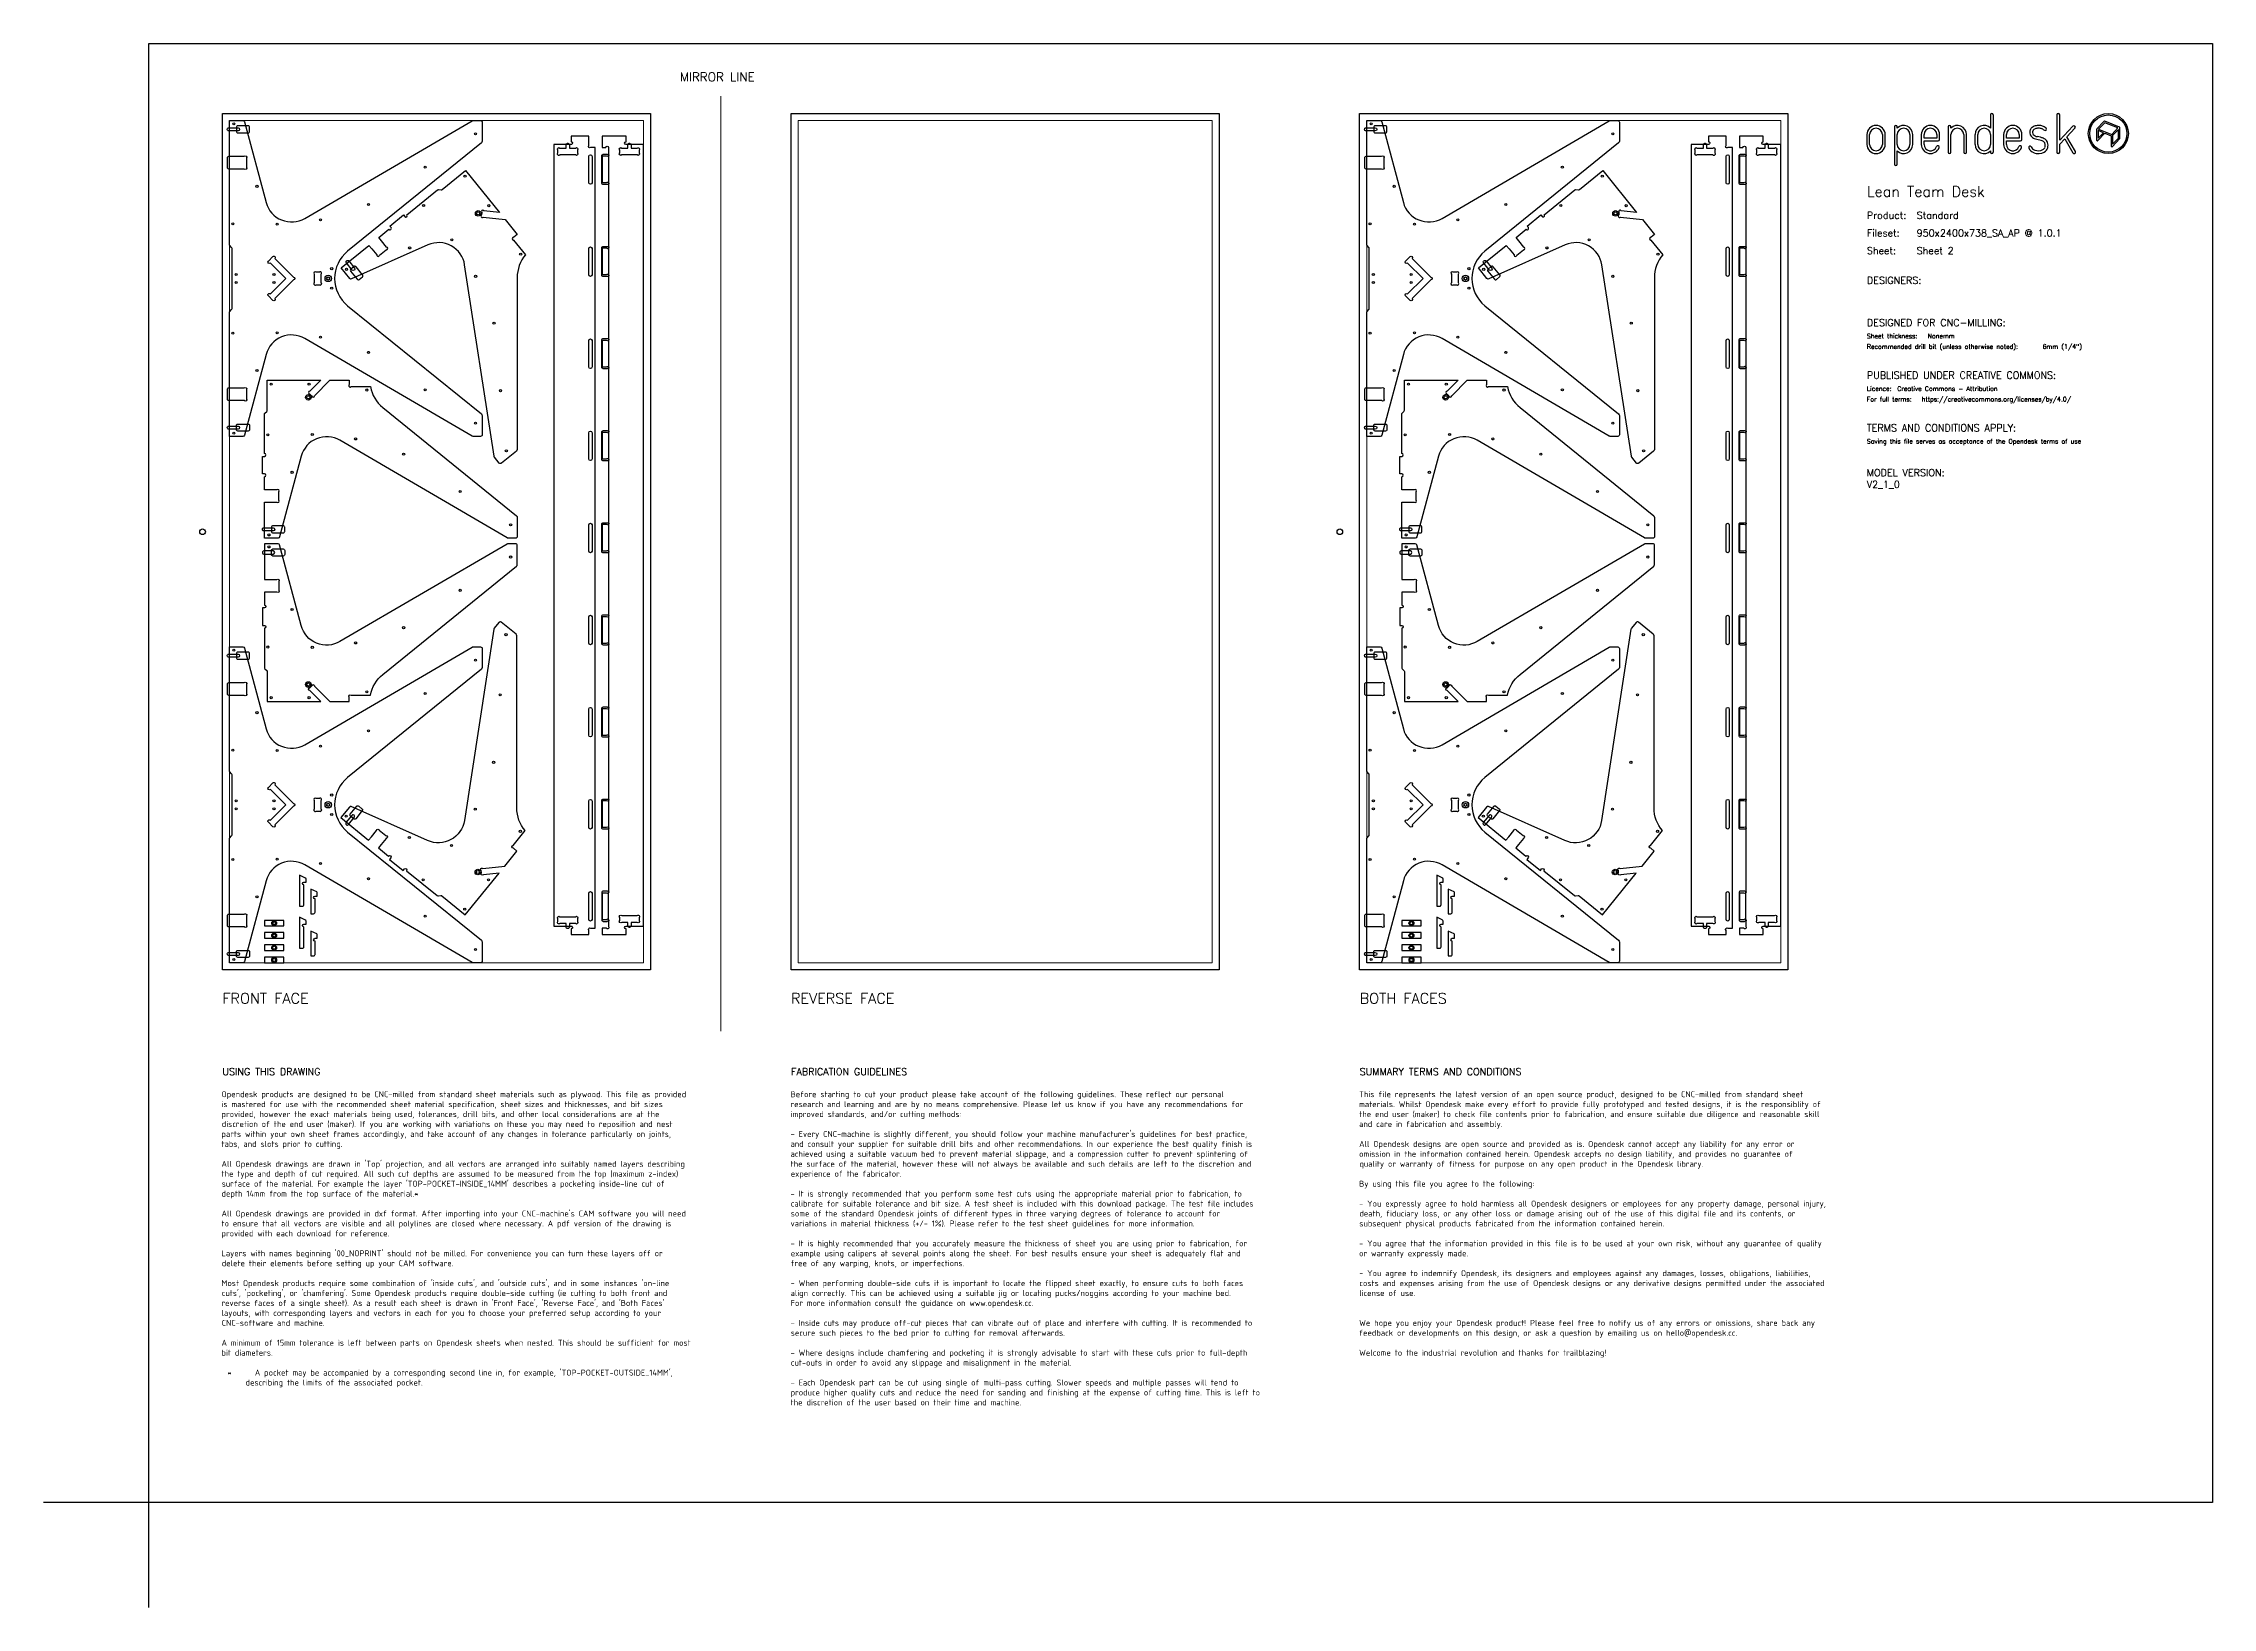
# Model space of a CAD drawing. Header units: millimetres. Extents: x -300 to 5880, y -300 to 4158.
import ezdxf
from ezdxf.enums import TextEntityAlignment as Align

# ---------------------------------------------------------------- set-up
doc = ezdxf.new("R2010")
doc.units = ezdxf.units.MM
doc.layers.add('00-NOPRINT_TEXT', color=7, linetype='Continuous', lineweight=25)
doc.layers.add('00_NOPRINT_TOLERANCE', color=7, linetype='Continuous', lineweight=5)
for name, color, linetype, lineweight, true_color in [('BOARD_$TH-NOMINAL', 3, 'Continuous', 30, 0x00ff00), ('TOP-CUT-INSIDE_18.000MM', 1, 'Continuous', 25, 0xff1c00), ('TOP-CUT-OUTSIDE_18.000MM', 220, 'Continuous', 25, 0xff00d1), ('TOP-HOLE-6.000MM-DIAM_14.000MM', 220, 'Continuous', 25, 0xff00c7), ('TOP-HOLE-9.000MM-DIAM_14.000MM', 220, 'Continuous', 25, 0xff00c7), ('TOP-HOLE-9.000MM-DIAM_18.000MM', 3, 'Continuous', 25, 0x00ff0c), ('TOP-POCKET-INSIDE_1.000MM', 3, 'Continuous', 25, 0x0eff00), ('TOP-POCKET-INSIDE_12.000MM', 140, 'Continuous', 25, 0x00b1ff), ('TOP-POCKET-INSIDE_16.000MM', 20, 'Continuous', 25, 0xff2100), ('TOP-POCKET-INSIDE_2.000MM', 110, 'Continuous', 25, 0x00ff94), ('TOP-POCKET-INSIDE_4.000MM', 160, 'Continuous', 25, 0x0026ff), ('TOP-POCKET-INSIDE_9.000MM', 60, 'Continuous', 25, 0xb0ff00)]:
    doc.layers.add(name, color=color, linetype=linetype, lineweight=lineweight, true_color=true_color)
doc.styles.add('OD-ISOCP-17_221', font='isocp.shx')
doc.styles.add('OD-ISOCP-17_222', font='isocp.shx')
doc.styles.add('OD-ISOCP-17_223', font='isocp.shx')
doc.styles.add('OD-ISOCP-17_224', font='isocp.shx')
doc.styles.add('OD-ISOCP-17_225', font='isocp.shx')
doc.styles.add('OD-ISOCP-17_226', font='isocp.shx')
doc.styles.add('OD-ISOCP-17_227', font='isocp.shx')
doc.styles.add('OD-ISOCP-17_228', font='isocp.shx')
doc.styles.add('OD-ISOCP-17_229', font='isocp.shx')
doc.styles.add('OD-ISOCP-17_230', font='isocp.shx')
doc.styles.add('OD-ISOCP-17_231', font='isocp.shx')
doc.styles.add('OD-ISOCP-17_232', font='isocp.shx')
doc.styles.add('OD-ISOCP-17_233', font='isocp.shx')
doc.styles.add('OD-ISOCP-17_234', font='isocp.shx')
doc.styles.add('OD-ISOCP-17_235', font='isocp.shx')
doc.styles.add('OD-ISOCP-17_236', font='isocp.shx')
doc.styles.add('OD-ISOCP-17_237', font='isocp.shx')
doc.styles.add('OD-ISOCP-17_238', font='isocp.shx')
doc.styles.add('OD-ISOCP-17_239', font='isocp.shx')
doc.styles.add('OD-ISOCP-17_240', font='isocp.shx')
doc.styles.add('OD-ISOCP-17_241', font='isocp.shx')
doc.styles.add('OD-ISOCP-17_242', font='isocp.shx')
doc.styles.add('OD-ISOCP-17_243', font='isocp.shx')
doc.styles.add('OD-ISOCP-17_244', font='isocp.shx')
doc.styles.add('OD-ISOCP-17_245', font='isocp.shx')
doc.styles.add('OD-ISOCP-17_246', font='isocp.shx')
doc.styles.add('OD-ISOCP-17_247', font='isocp.shx')
doc.styles.add('OD-ISOCP-17_248', font='isocp.shx')
doc.styles.add('OD-ISOCP-17_249', font='isocp.shx')
doc.styles.add('OD-ISOCP-17_250', font='isocp.shx')
doc.styles.add('OD-ISOCP-17_251', font='isocp.shx')
doc.styles.add('OD-ISOCP-17_252', font='isocp.shx')
doc.styles.add('OD-ISOCP-17_253', font='isocp.shx')
doc.styles.add('OD-ISOCP-17_254', font='isocp.shx')
doc.styles.add('OD-ISOCP-17_255', font='isocp.shx')
doc.styles.add('OD-ISOCP-17_256', font='isocp.shx')
doc.styles.add('OD-ISOCP-17_257', font='isocp.shx')
doc.styles.add('OD-ISOCP-17_258', font='isocp.shx')
doc.styles.add('OD-ISOCP-17_259', font='isocp.shx')
doc.styles.add('OD-ISOCP-17_260', font='isocp.shx')
doc.styles.add('OD-ISOCP-17_261', font='isocp.shx')
doc.styles.add('OD-ISOCP-17_262', font='isocp.shx')
doc.styles.add('OD-ISOCP-17_263', font='isocp.shx')
doc.styles.add('OD-ISOCP-17_264', font='isocp.shx')
doc.styles.add('OD-ISOCP-17_265', font='isocp.shx')
doc.styles.add('OD-ISOCP-17_266', font='isocp.shx')
doc.styles.add('OD-ISOCP-17_267', font='isocp.shx')
doc.styles.add('OD-ISOCP-17_268', font='isocp.shx')
doc.styles.add('OD-ISOCP-17_269', font='isocp.shx')
doc.styles.add('OD-ISOCP-17_270', font='isocp.shx')
doc.styles.add('OD-ISOCP-17_271', font='isocp.shx')
doc.styles.add('OD-ISOCP-17_272', font='isocp.shx')
doc.styles.add('OD-ISOCP-17_273', font='isocp.shx')
doc.styles.add('OD-ISOCP-17_274', font='isocp.shx')
doc.styles.add('OD-ISOCP-17_275', font='isocp.shx')
doc.styles.add('OD-ISOCP-17_276', font='isocp.shx')
doc.styles.add('OD-ISOCP-17_277', font='isocp.shx')
doc.styles.add('OD-ISOCP-17_278', font='isocp.shx')
doc.styles.add('OD-ISOCP-17_279', font='isocp.shx')
doc.styles.add('OD-ISOCP-17_280', font='isocp.shx')
doc.styles.add('OD-ISOCP-17_281', font='isocp.shx')
doc.styles.add('OD-ISOCP-17_282', font='isocp.shx')
doc.styles.add('OD-ISOCP-17_283', font='isocp.shx')
doc.styles.add('OD-ISOCP-17_284', font='isocp.shx')
doc.styles.add('OD-ISOCP-17_285', font='isocp.shx')
doc.styles.add('OD-ISOCP-17_286', font='isocp.shx')
doc.styles.add('OD-ISOCP-17_287', font='isocp.shx')
doc.styles.add('OD-ISOCP-17_288', font='isocp.shx')
doc.styles.add('OD-SIMPLEX-13_86', font='simplex.shx')
doc.styles.add('OD-SIMPLEX-20_82', font='simplex.shx')
doc.styles.add('OD-SIMPLEX-20_86', font='simplex.shx')
doc.styles.add('OD-SIMPLEX-20_87', font='simplex.shx')
doc.styles.add('OD-SIMPLEX-20_88', font='simplex.shx')
doc.styles.add('OD-SIMPLEX-25_89', font='simplex.shx')
doc.styles.add('OD-SIMPLEX-30_83', font='simplex.shx')
doc.styles.add('OD-SIMPLEX-30_87', font='simplex.shx')
doc.styles.add('OD-SIMPLEX-30_88', font='simplex.shx')
doc.styles.add('OD-SIMPLEX-30_89', font='simplex.shx')

# ---------------------------------------------------------------- blocks, each defined once
blk = doc.blocks.new('Borders Opendesk_7')
at = {"layer": '00-NOPRINT_TEXT'}
for p, q in [((0, 4158), (5880, 4158)), ((0, 0), (0, 4158)), ((5880, 4158), (5880, 0)), ((4895, 3898), (4895, 3870.1)), ((4902.9, 3870.1), (4902.9, 3898)), ((4939.3, 3898), (4939.3, 3870.1)), ((4947.3, 3870.1), (4947.3, 3898)), ((4973.4, 3920.1), (4973.4, 3814.1)), ((4981.3, 3916.7), (4981.3, 3920.1)), ((4981.3, 3870.1), (4981.3, 3898)), ((5017.7, 3898), (5017.7, 3870.1)), ((5025.6, 3870.1), (5025.6, 3898)), ((5050, 3898), (5050, 3870.1)), ((5058, 3888.1), (5058, 3898)), ((5094.4, 3898), (5094.4, 3888.1)), ((5102.3, 3884.1), (5102.3, 3898)), ((5126.6, 3920.1), (5126.6, 3848)), ((5134.5, 3916.7), (5134.5, 3920.1)), ((5134.5, 3848), (5134.5, 3898)), ((5170.9, 3898), (5170.9, 3848)), ((5178.9, 3848), (5178.9, 3898)), ((5203, 3898), (5203, 3870.1)), ((5211, 3870.1), (5211, 3898)), ((5247.4, 3954), (5247.4, 3916.7)), ((5247.4, 3898), (5247.4, 3870.1)), ((5255.3, 3848), (5255.3, 3954)), ((5284.6, 3898), (5284.6, 3870.1)), ((5292.6, 3888.1), (5292.6, 3898)), ((5329, 3898), (5329, 3888.1)), ((5336.9, 3884.1), (5336.9, 3898)), ((5436.4, 3954), (5436.4, 3848)), ((5444.4, 3881.9), (5444.4, 3954)), ((5482.1, 3922), (5444.4, 3881.9)), ((5464.8, 3892.1), (5487.9, 3916.6)), ((5549.5, 3912.6), (5549.5, 3882.2)), ((5570.5, 3935.8), (5550.1, 3914)), ((5553.1, 3880.8), (5572.9, 3901.9)), ((5553.7, 3909.6), (5553.7, 3887.4)), ((5568.8, 3903.5), (5553.7, 3909.6)), ((5553.7, 3887.4), (5568.8, 3903.5)), ((5572.6, 3931.9), (5555.2, 3913.4)), ((5555.2, 3913.4), (5592.6, 3898.3)), ((5610, 3916.9), (5572.6, 3931.9)), ((5614.4, 3919.6), (5572.8, 3936.3)), ((5572.9, 3901.9), (5591.1, 3894.5)), ((5591.1, 3894.5), (5591.1, 3865.5)), ((5592.6, 3898.3), (5610, 3916.9)), ((5611.5, 3912.4), (5595.2, 3895.1)), ((5595.2, 3895.1), (5595.2, 3870.7)), ((5611.5, 3888.1), (5611.5, 3912.4)), ((5615.7, 3887.3), (5615.7, 3917.6)), ((4981.3, 3814.1), (4981.3, 3851.4)), ((5094.4, 3888.1), (5058, 3888.1)), ((5058, 3870.1), (5058, 3880.1)), ((5058, 3880.1), (5098.3, 3880.1)), ((5247.4, 3851.4), (5247.4, 3848)), ((5329, 3888.1), (5292.6, 3888.1)), ((5292.6, 3870.1), (5292.6, 3880.1)), ((5292.6, 3880.1), (5332.9, 3880.1)), ((5444.4, 3870.4), (5459.1, 3886)), ((5444.4, 3848), (5444.4, 3870.4)), ((5459.1, 3886), (5482.1, 3846)), ((5489, 3850), (5464.8, 3892.1)), ((5594.7, 3864.1), (5615.1, 3885.8)), ((5595.2, 3870.7), (5611.5, 3888.1)), ((0, 0), (-300, 0)), ((0, -300), (0, 0)), ((5880, 0), (0, 0))]:
    blk.add_line(p, q, dxfattribs=at)
for radius in [57, 52.9]:
    blk.add_circle((5582.9, 3901), radius, dxfattribs=at)
for centre, radius, start, end in [((5251.3, 3954), 3.97, 0, 180), ((5440.4, 3954), 3.97, 0, 180), ((4921.1, 3898), 26.1, 0, 180), ((4921.1, 3898), 18.2, 0, 180), ((4977.3, 3920.1), 3.97, 0, 180), ((4999.5, 3898), 26.1, 0, 134.13157), ((4999.5, 3898), 18.2, 0, 180), ((5076.2, 3898), 26.1, 0, 180), ((5076.2, 3898), 18.2, 0, 180), ((5130.6, 3920.1), 3.97, 0, 180), ((5152.7, 3898), 26.1, 0, 134.13157), ((5152.7, 3898), 18.2, 0, 180), ((5229.2, 3898), 26.1, 45.86843, 180), ((5229.2, 3898), 18.2, 0, 180), ((5310.8, 3898), 26.1, 0, 180), ((5310.8, 3898), 18.2, 0, 180), ((5377.2, 3904.5), 18.3, 167.09639, 235.84532), ((5375.9, 3904.8), 16.9, 150.51394, 167.04891), ((5377.5, 3903.4), 19, 138.98821, 149.26699), ((5377.5, 3903.4), 19, 127.9168, 138.98821), ((5380.5, 3899.5), 24, 111.70118, 127.9168), ((5377.2, 3904.5), 10.3, 167.96032, 235.86134), ((5375.9, 3904.8), 8.99, 151.05191, 168.02381), ((5377.5, 3903.4), 11.1, 138.98821, 148.80915), ((5377.5, 3903.4), 11.1, 127.9168, 138.98821), ((5380.5, 3899.5), 16, 111.70118, 127.9168), ((5382, 3911.6), 18.9, 235.85111, 248.09121), ((5383.5, 3891.9), 32.1, 90, 111.70118), ((5383.5, 3891.9), 24.2, 90, 111.70118), ((5388.7, 3928.4), 37, 248.09121, 257.53847), ((5383.5, 3878.8), 45.3, 80.71035, 90), ((5383.5, 3878.8), 37.3, 80.71035, 90), ((5385.9, 3893.2), 22.7, 71.50348, 80.71035), ((5385.9, 3893.2), 30.7, 71.50348, 80.71035), ((5387.1, 3896.7), 19, 61.03556, 71.50348), ((5387.1, 3896.7), 26.9, 61.03556, 71.50348), ((5387.1, 3896.7), 19, 46.7983, 61.03556), ((5387.1, 3896.7), 26.9, 46.7983, 61.03556), ((5402.8, 3913.5), 3.97, 226.7983, 46.7983), ((5485, 3919.3), 3.97, 316.71352, 136.71352), ((5551.6, 3912.6), 2.06, 136.76961, 180), ((5572, 3934.4), 2.06, 68.07144, 136.76961), ((5613.6, 3917.6), 2.06, 0, 68.07144), ((4921.1, 3870.1), 26.1, 180, 0), ((4921.1, 3870.1), 18.2, 180, 0), ((4999.5, 3870.1), 18.2, 180, 0), ((4999.5, 3870.1), 26.1, 225.86843, 0), ((5076.2, 3870.1), 26.1, 180, 340.02575), ((5076.2, 3870.1), 18.2, 180, 340.02575), ((5097, 3862.6), 3.97, 340.02575, 160.02575), ((5098.3, 3884.1), 3.97, 270, 0), ((5130.6, 3848), 3.97, 180, 0), ((5174.9, 3848), 3.97, 180, 0), ((5229.2, 3870.1), 26.1, 180, 314.13157), ((5229.2, 3870.1), 18.2, 180, 0), ((5251.3, 3848), 3.97, 180, 0), ((5310.8, 3870.1), 26.1, 180, 340.02575), ((5310.8, 3870.1), 18.2, 180, 340.02575), ((5331.6, 3862.6), 3.97, 340.02575, 160.02575), ((5332.9, 3884.1), 3.97, 270, 0), ((5359.7, 3861.7), 3.97, 24.78597, 204.78597), ((5380.2, 3871.2), 26.6, 204.78597, 247.9544), ((5380.2, 3871.2), 18.7, 204.78597, 247.9544), ((5382, 3911.6), 26.9, 235.85111, 248.09121), ((5383.5, 3879.3), 35.4, 247.9544, 298.20261), ((5388.7, 3928.4), 44.9, 248.09121, 257.53847), ((5383.5, 3879.3), 27.4, 247.9544, 298.20261), ((5300, 3526.6), 366.5, 76.19474, 77.53847), ((5300, 3526.6), 374.5, 76.19474, 77.53847), ((5372.7, 3822.5), 61.9, 69.1442, 76.19474), ((5372.7, 3822.5), 69.8, 69.1442, 76.19474), ((5389.5, 3866.6), 14.6, 38.92909, 69.1442), ((5390.6, 3866.1), 12.5, 298.20261, 343.80333), ((5389.5, 3866.6), 22.5, 38.92909, 69.1442), ((5390.6, 3866.1), 20.4, 298.20261, 343.80333), ((5393.9, 3870.2), 8.99, 17.58344, 38.92909), ((5385.6, 3867.6), 17.6, 343.80333, 17.58344), ((5393.9, 3870.2), 16.9, 17.58344, 38.92909), ((5385.6, 3867.6), 25.5, 343.80333, 17.58344), ((5440.4, 3848), 3.97, 180, 0), ((5485.5, 3848), 3.97, 209.84173, 29.84173), ((5551.6, 3882.2), 2.06, 180, 316.76961), ((5593.2, 3865.5), 2.06, 180, 316.76961), ((5613.6, 3887.3), 2.06, 316.76961, 0), ((4977.3, 3814.1), 3.97, 180, 0)]:
    blk.add_arc(centre, radius, start, end, dxfattribs=at)
at = {"layer": '00_NOPRINT_TOLERANCE', "ltscale": 0.379202}
for p, q in [((210, 3958), (1430, 3958)), ((210, 1518), (210, 3958)), ((1430, 3958), (1430, 1518)), ((1830, 3958), (3050, 3958)), ((1830, 1518), (1830, 3958)), ((3050, 3958), (3050, 1518)), ((3450, 3958), (4670, 3958)), ((3450, 1518), (3450, 3958)), ((4670, 3958), (4670, 1518)), ((1430, 1518), (210, 1518)), ((3050, 1518), (1830, 1518)), ((4670, 1518), (3450, 1518))]:
    blk.add_line(p, q, dxfattribs=at)
at = {"layer": '00_NOPRINT_TOLERANCE', "ltscale": 0.379043}
blk.add_line((1630, 1343.2), (1630, 4008), dxfattribs=at)
at = {"layer": '00_NOPRINT_TOLERANCE', "ltscale": 0.380876}
for p, q in [((230, 3938), (1410, 3938)), ((1850, 3938), (3030, 3938)), ((3470, 3938), (4650, 3938)), ((1410, 1538), (230, 1538)), ((3030, 1538), (1850, 1538)), ((4650, 1538), (3470, 1538))]:
    blk.add_line(p, q, dxfattribs=at)
at = {"layer": '00_NOPRINT_TOLERANCE', "ltscale": 0.380023}
for p, q in [((230, 1538), (230, 3938)), ((1410, 3938), (1410, 1538)), ((1850, 1538), (1850, 3938)), ((3030, 3938), (3030, 1538)), ((3470, 1538), (3470, 3938)), ((4650, 3938), (4650, 1538))]:
    blk.add_line(p, q, dxfattribs=at)
at = {"layer": 'BOARD_$TH-NOMINAL'}
for p, q in [((210, 3958), (1430, 3958)), ((210, 1518), (210, 3958)), ((1430, 3958), (1430, 1518)), ((1830, 3958), (3050, 3958)), ((1830, 1518), (1830, 3958)), ((3050, 3958), (3050, 1518)), ((3450, 3958), (4670, 3958)), ((3450, 1518), (3450, 3958)), ((4670, 3958), (4670, 1518)), ((1430, 1518), (210, 1518)), ((3050, 1518), (1830, 1518)), ((4670, 1518), (3450, 1518))]:
    blk.add_line(p, q, dxfattribs=at)
at = {"layer": '00-NOPRINT_TEXT'}
for s, height, style, p in [('MIRROR LINE', 25, 'OD-SIMPLEX-25_89', (1513.3, 4049.9)), ('Lean Team Desk', 30, 'OD-SIMPLEX-30_83', (4895, 3720.9)), ('Product:', 20, 'OD-SIMPLEX-20_82', (4895, 3657.9)), ('Standard', 20, 'OD-SIMPLEX-20_82', (5036.9, 3657.9)), ('Fileset:', 20, 'OD-SIMPLEX-20_82', (4895, 3607.7)), ('950x2400x738_SA_AP @ 1.0.1', 20, 'OD-SIMPLEX-20_82', (5036.9, 3607.6)), ('Sheet:', 20, 'OD-SIMPLEX-20_82', (4895, 3557.4)), ('Sheet 2', 20, 'OD-SIMPLEX-20_82', (5036.9, 3557.5)), ('DESIGNERS:', 20, 'OD-SIMPLEX-20_82', (4895, 3472.4)), ('DESIGNED FOR CNC-MILLING:', 20, 'OD-SIMPLEX-20_82', (4895, 3352.4)), ('Sheet thickness:', 13, 'OD-SIMPLEX-13_86', (4895, 3317.4)), ('Recommended drill bit (unless otherwise noted):', 13, 'OD-SIMPLEX-13_86', (4895, 3287.4)), ('Nonemm', 13, 'OD-SIMPLEX-13_86', (5068.3, 3317.4)), ('6mm (1/4")', 13, 'OD-SIMPLEX-13_86', (5395.5, 3287.4)), ('PUBLISHED UNDER CREATIVE COMMONS:', 20, 'OD-SIMPLEX-20_82', (4895, 3202.4)), ('Licence:', 13, 'OD-SIMPLEX-13_86', (4895, 3167.4)), ('Creative Commons - Attribution', 13, 'OD-SIMPLEX-13_86', (4981.5, 3167.4)), ('https://creativecommons.org/licenses/by/4.0/', 13, 'OD-SIMPLEX-13_86', (5051.1, 3137.4)), ('For full terms:', 13, 'OD-SIMPLEX-13_86', (4895, 3137.4)), ('TERMS AND CONDITIONS APPLY:', 20, 'OD-SIMPLEX-20_82', (4895, 3052.3)), ('Saving this file serves as acceptance of the Opendesk terms of use ', 13, 'OD-SIMPLEX-13_86', (4895, 3017.3))]:
    blk.add_text(s, height=height, dxfattribs=dict(at, style=style)).set_placement(p)
at = {"layer": '00-NOPRINT_TEXT', "color": 7}
for s, height, style, p in [('FRONT FACE', 30, 'OD-SIMPLEX-30_89', (210, 1451.3)), ('REVERSE FACE', 30, 'OD-SIMPLEX-30_88', (1830, 1451.3)), ('BOTH FACES', 30, 'OD-SIMPLEX-30_87', (3450, 1451.3)), ('USING THIS DRAWING', 20, 'OD-SIMPLEX-20_88', (210, 1237.4)), ('FABRICATION GUIDELINES', 20, 'OD-SIMPLEX-20_87', (1830, 1237.4)), ('SUMMARY TERMS AND CONDITIONS', 20, 'OD-SIMPLEX-20_86', (3450, 1237.4))]:
    blk.add_text(s, height=height, dxfattribs=dict(at, style=style)).set_placement(p, align=Align.TOP_LEFT)
for s, style, p in [('Opendesk products are designed to be CNC-milled from standard sheet materials such as plywood. This file as provided', 'OD-ISOCP-17_265', (207.4, 1154.7)), ('is mastered for use with the recommended sheet material specification, sheet sizes and thicknesses, and bit sizes', 'OD-ISOCP-17_266', (207.4, 1126.3)), ('provided, however the exact materials being used, tolerances, drill bits, and other local considerations are at the', 'OD-ISOCP-17_267', (207.4, 1098)), ('research and learning and are by no means comprehensive. Please let us know if you have any recommendations for', 'OD-ISOCP-17_241', (1828.7, 1126.3)), ('Before starting to cut your product please take account of the following guidelines. These reflect our personal', 'OD-ISOCP-17_240', (1828.7, 1154.7)), ('improved standards, and/or cutting methods:', 'OD-ISOCP-17_242', (1828.7, 1098)), ('the end user (maker) to check file contents prior to fabrication, and ensure suitable due diligence and reasonable skill', 'OD-ISOCP-17_223', (3448.5, 1098)), ('This file represents the latest version of an open source product, designed to be CNC-milled from standard sheet', 'OD-ISOCP-17_221', (3448.5, 1154.7)), ('materials. Whilst Opendesk make every effort to provide fully prototyped and tested designs, it is the responsiblity of', 'OD-ISOCP-17_222', (3448.5, 1126.3)), ('parts within your own sheet frames accordingly, and take account of any changes in tolerance particularly on joints,', 'OD-ISOCP-17_269', (207.4, 1041.3)), ('discretion of the end user (maker). If you are working with variations on these you may need to reposition and nest', 'OD-ISOCP-17_268', (208.1, 1069.7)), ("- Every CNC-machine is slightly different, you should follow your machine manufacturer's guidelines for best practice,", 'OD-ISOCP-17_243', (1828.7, 1041.3)), ('and care in fabrication and assembly.', 'OD-ISOCP-17_224', (3448.5, 1069.7)), ('tabs, and slots prior to cutting.', 'OD-ISOCP-17_270', (207.4, 1013)), ('and consult your supplier for suitable drill bits and other recommendations. In our experience the best quality finish is', 'OD-ISOCP-17_244', (1828.7, 1013)), ('achieved using a suitable vacuum bed to prevent material slippage, and a compression cutter to prevent splintering of', 'OD-ISOCP-17_245', (1828.7, 984.7)), ('All Opendesk designs are open source and provided as is. Opendesk cannot accept any liability for any error or', 'OD-ISOCP-17_225', (3448.5, 1013)), ('omission in the information contained herein. Opendesk accepts no design liability, and provides no guarantee of', 'OD-ISOCP-17_226', (3448.5, 984.7)), ('the type and depth of cut required. All such cut depths are assumed to be measured from the top (maximum z-index)', 'OD-ISOCP-17_272', (207.4, 928)), ("All Opendesk drawings are drawn in 'Top' projection, and all vectors are arranged into suitably named layers describing", 'OD-ISOCP-17_271', (207.4, 956.3)), ('the surface of the material, however these will not always be available and such details are left to the discretion and', 'OD-ISOCP-17_246', (1828.7, 956.3)), ('experience of the fabricator.', 'OD-ISOCP-17_247', (1829.2, 928)), ('quality or warranty of fitness for purpose on any open product in the Opendesk library.', 'OD-ISOCP-17_227', (3449.1, 956.3)), ('depth 14mm from the top surface of the material.*', 'OD-ISOCP-17_274', (207.4, 871.3)), ("surface of the material. For example the layer 'TOP-POCKET-INSIDE_14MM' describes a pocketing inside-line cut of", 'OD-ISOCP-17_273', (208, 899.7)), ('- It is strongly recommended that you perform some test cuts using the appropriate material prior to fabrication, to', 'OD-ISOCP-17_248', (1828.7, 871.3)), ('By using this file you agree to the following:', 'OD-ISOCP-17_228', (3448.5, 899.7)), ('to ensure that all vectors are visible and all polylines are closed where necessary. A pdf version of the drawing is', 'OD-ISOCP-17_276', (207.4, 786.3)), ("All Opendesk drawings are provided in dxf format. After importing into your CNC-machine's CAM software you will need", 'OD-ISOCP-17_275', (207.4, 814.7)), ('variations in material thickness (+/- 1%). Please refer to the test sheet guidelines for more information.', 'OD-ISOCP-17_251', (1828.7, 786.3)), ('some of the standard Opendesk joints of different types in three varying degrees of tolerance to account for', 'OD-ISOCP-17_250', (1829.2, 814.7)), ('calibrate for suitable tolerance and bit size. A test sheet is included with this download package. The test file includes', 'OD-ISOCP-17_249', (1829.3, 843)), ('- You expressly agree to hold harmless all Opendesk designers or employees for any property damage, personal injury,', 'OD-ISOCP-17_229', (3448.5, 843)), ('subsequent physical products fabricated from the information contained herein.', 'OD-ISOCP-17_231', (3449, 786.3)), ('death, fiduciary loss, or any other loss or damage arising out of the use of this digital file and its contents, or', 'OD-ISOCP-17_230', (3449.1, 814.7)), ('provided with each download for reference.', 'OD-ISOCP-17_277', (207.4, 758)), ('- It is highly recommended that you accurately measure the thickness of sheet you are using prior to fabrication, for', 'OD-ISOCP-17_252', (1828.7, 729.7)), ('- You agree that the information provided in this file is to be used at your own risk, without any guarantee of quality', 'OD-ISOCP-17_232', (3448.5, 729.7)), ("Layers with names beginning '00_NOPRINT' should not be milled. For convenience you can turn these layers off or", 'OD-ISOCP-17_278', (207.4, 701.3)), ('delete their elements before setting up your CAM software.', 'OD-ISOCP-17_279', (208.1, 673)), ('free of any warping, knots, or imperfections.', 'OD-ISOCP-17_254', (1828.7, 673)), ('example using calipers at several points along the sheet. For best results ensure your sheet is adequately flat and', 'OD-ISOCP-17_253', (1829.2, 701.3)), ('or warranty expressly made.', 'OD-ISOCP-17_233', (3448.5, 701.3)), ("Most Opendesk products require some combination of 'inside cuts', and 'outside cuts', and in some instances 'on-line", 'OD-ISOCP-17_280', (207.4, 616.3)), ('- When performing double-side cuts it is important to locate the flipped sheet exactly, to ensure cuts to both faces', 'OD-ISOCP-17_255', (1828.7, 616.3)), ('- You agree to indemnify Opendesk, its designers and employees against any damages, losses, obligations, liabilities,', 'OD-ISOCP-17_234', (3448.5, 644.7)), ('costs and expenses arising from the use of Opendesk designs or any derivative designs permitted under the associated', 'OD-ISOCP-17_235', (3449.1, 616.3)), ("reverse faces of a single sheet). As a result each sheet is drawn in 'Front Face', 'Reverse Face', and 'Both Faces'", 'OD-ISOCP-17_282', (207.4, 559.7)), ("cuts', 'pocketing', or 'chamfering'. Some Opendesk products require double-side cutting (ie cutting to both front and", 'OD-ISOCP-17_281', (208.1, 588)), ('align correctly. This can be achieved using a suitable jig or locating pucks/noggins according to your machine bed.', 'OD-ISOCP-17_256', (1828.7, 588)), ('For more information consult the guidance on www.opendesk.cc.', 'OD-ISOCP-17_257', (1828.7, 559.7)), ('license of use.', 'OD-ISOCP-17_236', (3448.8, 588)), ('layouts, with corresponding layers and vectors in each for you to choose your preferred setup according to your', 'OD-ISOCP-17_283', (207.8, 531.3)), ('CNC-software and machine.', 'OD-ISOCP-17_284', (208.2, 503)), ('- Inside cuts may produce off-cut pieces that can vibrate out of place and interfere with cutting. It is recommended to', 'OD-ISOCP-17_258', (1828.7, 503)), ('We hope you enjoy your Opendesk product! Please feel free to notify us of any errors or omissions, share back any', 'OD-ISOCP-17_237', (3448.5, 503)), ('A minimum of 15mm tolerance is left between parts on Opendesk sheets when nested. This should be sufficient for most', 'OD-ISOCP-17_285', (207.4, 446.3)), ('bit diameters.', 'OD-ISOCP-17_286', (207.4, 418)), ('- Where designs include chamfering and pocketing it is strongly advisable to start with these cuts prior to full-depth', 'OD-ISOCP-17_260', (1828.7, 418)), ('secure such pieces to the bed prior to cutting for removal afterwards.', 'OD-ISOCP-17_259', (1829.2, 474.7)), ('Welcome to the industrial revolution and thanks for trailblazing!', 'OD-ISOCP-17_239', (3448.5, 418)), ('feedback or developments on this design, or ask a question by emailing us on hello@opendesk.cc.', 'OD-ISOCP-17_238', (3448.5, 474.7)), ("*      A pocket may be accompanied by a corresponding second line in, for example, 'TOP-POCKET-OUTSIDE_14MM',", 'OD-ISOCP-17_287', (224.4, 361.3)), ('cut-outs in order to avoid any slippage and misalignment in the material.', 'OD-ISOCP-17_261', (1829.3, 389.7)), ('describing the limits of the associated pocket.', 'OD-ISOCP-17_288', (276.1, 333)), ('- Each Opendesk part can be cut using single of multi-pass cutting. Slower speeds and multiple passes will tend to', 'OD-ISOCP-17_262', (1828.7, 333)), ('produce higher quality cuts and reduce the need for sanding and finishing at the expense of cutting time. This is left to', 'OD-ISOCP-17_263', (1828.7, 304.7)), ('the discretion of the user based on their time and machine.', 'OD-ISOCP-17_264', (1828.7, 276.3))]:
    blk.add_text(s, height=17, dxfattribs=dict(at, style=style)).set_placement(p)

msp = doc.modelspace()

# ---------------------------------------------------------------- linework, layer by layer
at = {"layer": 'TOP-CUT-INSIDE_18.000MM'}
for points in [[(1254, 3836, -1), (1263, 3836), (1263, 3761, -1), (1254, 3761)], [(4494, 3836, -1), (4503, 3836), (4503, 3761, -1), (4494, 3761)], [(359.6, 3544.9), (412.5, 3492, -1), (412.5, 3484), (359.6, 3431.1, -1), (353.9, 3425.4), (340.9, 3438.4, -1), (346.6, 3444.1), (390.5, 3488), (346.6, 3531.9, -1), (340.9, 3537.6), (353.9, 3550.6, -1)], [(1254, 3573.5, -1), (1263, 3573.5), (1263, 3498.5, -1), (1254, 3498.5)], [(3599.6, 3544.9), (3652.5, 3492, -1), (3652.5, 3484), (3599.6, 3431.1, -1), (3593.9, 3425.4), (3580.9, 3438.4, -1), (3586.6, 3444.1), (3630.5, 3488), (3586.6, 3531.9, -1), (3580.9, 3537.6), (3593.9, 3550.6, -1)], [(4494, 3573.5, -1), (4503, 3573.5), (4503, 3498.5, -1), (4494, 3498.5)], [(1254, 3311, -1), (1263, 3311), (1263, 3236, -1), (1254, 3236)], [(4494, 3311, -1), (4503, 3311), (4503, 3236, -1), (4494, 3236)], [(1254, 3048.5, -1), (1263, 3048.5), (1263, 2973.5, -1), (1254, 2973.5)], [(4494, 3048.5, -1), (4503, 3048.5), (4503, 2973.5, -1), (4494, 2973.5)], [(1263, 2711, -1), (1254, 2711), (1254, 2786, -1), (1263, 2786)], [(4503, 2711, -1), (4494, 2711), (4494, 2786, -1), (4503, 2786)], [(1263, 2448.5, -1), (1254, 2448.5), (1254, 2523.5, -1), (1263, 2523.5)], [(4503, 2448.5, -1), (4494, 2448.5), (4494, 2523.5, -1), (4503, 2523.5)], [(1263, 2186, -1), (1254, 2186), (1254, 2261, -1), (1263, 2261)], [(4503, 2186, -1), (4494, 2186), (4494, 2261, -1), (4503, 2261)], [(359.6, 2044.9), (412.5, 1992, -1), (412.5, 1984), (359.6, 1931.1, -1), (353.9, 1925.4), (340.9, 1938.4, -1), (346.6, 1944.1), (390.5, 1988), (346.6, 2031.9, -1), (340.9, 2037.6), (353.9, 2050.6, -1)], [(3599.6, 2044.9), (3652.5, 1992, -1), (3652.5, 1984), (3599.6, 1931.1, -1), (3593.9, 1925.4), (3580.9, 1938.4, -1), (3586.6, 1944.1), (3630.5, 1988), (3586.6, 2031.9, -1), (3580.9, 2037.6), (3593.9, 2050.6, -1)], [(1263, 1923.5, -1), (1254, 1923.5), (1254, 1998.5, -1), (1263, 1998.5)], [(4503, 1923.5, -1), (4494, 1923.5), (4494, 1998.5, -1), (4503, 1998.5)], [(1254, 1736, -1), (1263, 1736), (1263, 1661, -1), (1254, 1661)], [(4494, 1736, -1), (4503, 1736), (4503, 1661, -1), (4494, 1661)]]:
    msp.add_lwpolyline(points, format="xyb", close=True, dxfattribs=at)
at = {"layer": 'TOP-CUT-OUTSIDE_18.000MM'}
for points in [[(950, 3097.1), (950, 3042.5, -0.414214), (945.5, 3038), (924.1, 3038, -0.132835), (921.1, 3038.8), (444.8, 3316.8, 0.494592), (334.5, 3271.4), (272.9, 3041.3, -0.339454), (268.5, 3038), (230, 3038), (230, 3391.1, -0.198912), (231.3, 3394.3), (236.3, 3399.3, 0.198912), (237.5, 3402.2), (237.5, 3573.8, 0.198912), (236.3, 3576.7), (231.3, 3581.7, -0.198912), (230, 3584.9), (230, 3938), (268.5, 3938, -0.339454), (272.9, 3934.7), (334.5, 3704.6, 0.494592), (444.8, 3659.2), (921.1, 3937.2, -0.132835), (924.1, 3938), (945.5, 3938, -0.414214), (950, 3933.5), (950, 3878.9, -0.226277), (947.8, 3874.2), (566.8, 3565.7, 0.476976), (566.8, 3410.3), (947.8, 3101.8, -0.226277)], [(1259.1, 1636), (1272, 1636), (1272, 3861), (1259.1, 3861, -1), (1254, 3867.1), (1254, 3894), (1203.6, 3894), (1203.6, 3877.6, -1.064946), (1203, 3869.6), (1154, 3869.6), (1154, 1642.4), (1203, 1642.4, -1.064946), (1203.6, 1634.4), (1203.6, 1618), (1254, 1618), (1254, 1629.9, -1)], [(4190, 3097.1), (4190, 3042.5, -0.414214), (4185.5, 3038), (4164.1, 3038, -0.132835), (4161.1, 3038.8), (3684.8, 3316.8, 0.494592), (3574.5, 3271.4), (3512.9, 3041.3, -0.339454), (3508.5, 3038), (3470, 3038), (3470, 3391.1, -0.198912), (3471.3, 3394.3), (3476.3, 3399.3, 0.198912), (3477.5, 3402.2), (3477.5, 3573.8, 0.198912), (3476.3, 3576.7), (3471.3, 3581.7, -0.198912), (3470, 3584.9), (3470, 3938), (3508.5, 3938, -0.339454), (3512.9, 3934.7), (3574.5, 3704.6, 0.494592), (3684.8, 3659.2), (4161.1, 3937.2, -0.132835), (4164.1, 3938), (4185.5, 3938, -0.414214), (4190, 3933.5), (4190, 3878.9, -0.226277), (4187.8, 3874.2), (3806.8, 3565.7, 0.476976), (3806.8, 3410.3), (4187.8, 3101.8, -0.226277)], [(4499.1, 1636), (4512, 1636), (4512, 3861), (4499.1, 3861, -1), (4494, 3867.1), (4494, 3894), (4443.6, 3894), (4443.6, 3877.6, -1.064946), (4443, 3869.6), (4394, 3869.6), (4394, 1642.4), (4443, 1642.4, -1.064946), (4443.6, 1634.4), (4443.6, 1618), (4494, 1618), (4494, 1629.9, -1)], [(950, 1597.1), (950, 1542.5, -0.414214), (945.5, 1538), (924.1, 1538, -0.132835), (921.1, 1538.8), (444.8, 1816.8, 0.494592), (334.5, 1771.4), (272.9, 1541.3, -0.339454), (268.5, 1538), (230, 1538), (230, 1891.1, -0.198912), (231.3, 1894.3), (236.3, 1899.3, 0.198912), (237.5, 1902.2), (237.5, 2073.8, 0.198912), (236.3, 2076.7), (231.3, 2081.7, -0.198912), (230, 2084.9), (230, 2438), (268.5, 2438, -0.339454), (272.9, 2434.7), (334.5, 2204.6, 0.494592), (444.8, 2159.2), (921.1, 2437.2, -0.132835), (924.1, 2438), (945.5, 2438, -0.414214), (950, 2433.5), (950, 2378.9, -0.226277), (947.8, 2374.2), (566.8, 2065.7, 0.476976), (566.8, 1910.3), (947.8, 1601.8, -0.226277)], [(4190, 1597.1), (4190, 1542.5, -0.414214), (4185.5, 1538), (4164.1, 1538, -0.132835), (4161.1, 1538.8), (3684.8, 1816.8, 0.494592), (3574.5, 1771.4), (3512.9, 1541.3, -0.339454), (3508.5, 1538), (3470, 1538), (3470, 1891.1, -0.198912), (3471.3, 1894.3), (3476.3, 1899.3, 0.198912), (3477.5, 1902.2), (3477.5, 2073.8, 0.198912), (3476.3, 2076.7), (3471.3, 2081.7, -0.198912), (3470, 2084.9), (3470, 2438), (3508.5, 2438, -0.339454), (3512.9, 2434.7), (3574.5, 2204.6, 0.494592), (3684.8, 2159.2), (4161.1, 2437.2, -0.132835), (4164.1, 2438), (4185.5, 2438, -0.414214), (4190, 2433.5), (4190, 2378.9, -0.226277), (4187.8, 2374.2), (3806.8, 2065.7, 0.476976), (3806.8, 1910.3), (4187.8, 1601.8, -0.226277)], [(474, 1727.6), (479.9, 1727.6), (479.9, 1736.2, 0.265299), (479, 1740.1), (462.1, 1747.6), (462, 1747.6), (462, 1677.6), (470, 1677.6, 0.414214), (474, 1681.6), (474, 1719.6, -0.999951)], [(3714, 1727.6), (3719.9, 1727.6), (3719.9, 1736.2, 0.265299), (3719, 1740.1), (3702.1, 1747.6), (3702, 1747.6), (3702, 1677.6), (3710, 1677.6, 0.414214), (3714, 1681.6), (3714, 1719.6, -0.999951)], [(474, 1607.6), (479.9, 1607.6), (479.9, 1616.2, 0.265299), (479, 1620.1), (462.1, 1627.6), (462, 1627.6), (462, 1557.6), (470, 1557.6, 0.414214), (474, 1561.6), (474, 1599.6, -0.999951)], [(3714, 1607.6), (3719.9, 1607.6), (3719.9, 1616.2, 0.265299), (3719, 1620.1), (3702.1, 1627.6), (3702, 1627.6), (3702, 1557.6), (3710, 1557.6, 0.414214), (3714, 1561.6), (3714, 1599.6, -0.999951)]]:
    msp.add_lwpolyline(points, format="xyb", close=True, dxfattribs=at)
for points in [[(1304.5, 3836.5), (1292, 3836.5), (1292, 3761.5), (1304.3, 3761.5, -1), (1310, 3755.8), (1310, 3579.8, -1), (1304.5, 3574), (1292, 3574), (1292, 3499), (1304.3, 3499, -1), (1310, 3493.3), (1310, 3317.3, -1), (1304.5, 3311.5), (1292, 3311.5), (1292, 3236.5), (1304.3, 3236.5, -1), (1310, 3230.8), (1310, 3054.8, -1), (1304.5, 3049), (1292, 3049), (1292, 2974), (1304.3, 2974, -1), (1310, 2968.3), (1310, 2792.3, -1), (1304.5, 2786.5), (1292, 2786.5), (1292, 2711.5), (1304.3, 2711.5, -1), (1310, 2705.8), (1310, 2529.8, -1), (1304.5, 2524), (1292, 2524), (1292, 2449), (1304.3, 2449, -1), (1310, 2443.3), (1310, 2267.3, -1), (1304.5, 2261.5), (1292, 2261.5), (1292, 2186.5), (1304.3, 2186.5, -1), (1310, 2180.8), (1310, 2004.8, -1), (1304.5, 1999), (1292, 1999), (1292, 1924), (1304.3, 1924, -1), (1310, 1918.3), (1310, 1742.3, -1), (1304.5, 1736.5), (1292, 1736.5), (1292, 1661.5), (1304.3, 1661.5, -1), (1310, 1655.8), (1310, 1641.3, -1.060722), (1304, 1636), (1292, 1636), (1292, 1618), (1360, 1618), (1360, 1634.4, -1), (1360, 1642.4), (1410, 1642.4), (1410, 3869.6), (1360, 3869.6, -1), (1360, 3877.6), (1360, 3894), (1292, 3894), (1292, 3861), (1302, 3861, -1), (1310, 3861), (1310, 3842.3, -1), (1304.5, 3836.5)], [(4544.5, 3836.5), (4532, 3836.5), (4532, 3761.5), (4544.3, 3761.5, -1), (4550, 3755.8), (4550, 3579.8, -1), (4544.5, 3574), (4532, 3574), (4532, 3499), (4544.3, 3499, -1), (4550, 3493.3), (4550, 3317.3, -1), (4544.5, 3311.5), (4532, 3311.5), (4532, 3236.5), (4544.3, 3236.5, -1), (4550, 3230.8), (4550, 3054.8, -1), (4544.5, 3049), (4532, 3049), (4532, 2974), (4544.3, 2974, -1), (4550, 2968.3), (4550, 2792.3, -1), (4544.5, 2786.5), (4532, 2786.5), (4532, 2711.5), (4544.3, 2711.5, -1), (4550, 2705.8), (4550, 2529.8, -1), (4544.5, 2524), (4532, 2524), (4532, 2449), (4544.3, 2449, -1), (4550, 2443.3), (4550, 2267.3, -1), (4544.5, 2261.5), (4532, 2261.5), (4532, 2186.5), (4544.3, 2186.5, -1), (4550, 2180.8), (4550, 2004.8, -1), (4544.5, 1999), (4532, 1999), (4532, 1924), (4544.3, 1924, -1), (4550, 1918.3), (4550, 1742.3, -1), (4544.5, 1736.5), (4532, 1736.5), (4532, 1661.5), (4544.3, 1661.5, -1), (4550, 1655.8), (4550, 1641.3, -1.060722), (4544, 1636), (4532, 1636), (4532, 1618), (4600, 1618), (4600, 1634.4, -1), (4600, 1642.4), (4650, 1642.4), (4650, 3869.6), (4600, 3869.6, -1), (4600, 3877.6), (4600, 3894), (4532, 3894), (4532, 3861), (4542, 3861, -1), (4550, 3861), (4550, 3842.3, -1), (4544.5, 3836.5)], [(657.8, 3554.4), (676.5, 3569.6, 1), (677.3, 3577.6), (663.3, 3594.9), (655.7, 3604.9), (684.4, 3628.1, 1), (690.6, 3633.1), (687.2, 3637.4), (726, 3668.9), (729.5, 3664.6, 1), (735.7, 3669.7), (822.8, 3740.2, -0.198912), (826.1, 3741.2), (833.2, 3740.5, 0.198912), (836.1, 3741.3), (902.8, 3795.3), (999.1, 3676.4), (955, 3681.1, 1), (948.8, 3676), (948.1, 3669, 1), (953.1, 3662.8), (1015.5, 3656.2), (1050.1, 3613.5), (1040.3, 3605.5, 1), (1039.4, 3597.6), (1073.6, 3555.4, 0.178377), (1049.7, 3490.5), (1049.7, 3000.3, -0.226277), (1047.5, 2995.7), (1005, 2961.3, -0.414214), (998.7, 2961.9), (985.2, 2978.5, -0.132835), (984, 2981.4), (900.2, 3526.5, 0.494592), (795.6, 3583.6), (578, 3486.7, -0.339454), (572.7, 3488), (548.4, 3518), (627.6, 3582.2), (635.8, 3572.6), (649.8, 3555.3, 1), (657.8, 3554.4)], [(3897.8, 3554.4), (3916.5, 3569.6, 1), (3917.3, 3577.6), (3903.3, 3594.9), (3895.7, 3604.9), (3924.4, 3628.1, 1), (3930.6, 3633.1), (3927.2, 3637.4), (3966, 3668.9), (3969.5, 3664.6, 1), (3975.7, 3669.7), (4062.8, 3740.2, -0.198912), (4066.1, 3741.2), (4073.2, 3740.5, 0.198912), (4076.1, 3741.3), (4142.8, 3795.3), (4239.1, 3676.4), (4195, 3681.1, 1), (4188.8, 3676), (4188.1, 3669, 1), (4193.1, 3662.8), (4255.5, 3656.2), (4290.1, 3613.5), (4280.3, 3605.5, 1), (4279.4, 3597.6), (4313.6, 3555.4, 0.178377), (4289.7, 3490.5), (4289.7, 3000.3, -0.226277), (4287.5, 2995.7), (4245, 2961.3, -0.414214), (4238.7, 2961.9), (4225.2, 2978.5, -0.132835), (4224, 2981.4), (4140.2, 3526.5, 0.494592), (4035.6, 3583.6), (3818, 3486.7, -0.339454), (3812.7, 3488), (3788.4, 3518), (3867.6, 3582.2), (3875.8, 3572.6), (3889.8, 3555.3, 1), (3897.8, 3554.4)], [(370.5, 2856), (370.5, 2880, 1), (364.8, 2885.7), (342.5, 2885.7), (330, 2886), (330, 2923, 1), (330, 2931), (324.5, 2931), (324.5, 2981), (330, 2981, 1), (330, 2989), (330, 3101.1, -0.198912), (331.3, 3104.3), (336.3, 3109.3, 0.198912), (337.5, 3112.2), (337.5, 3198), (490.5, 3198), (459.1, 3166.6, 1), (459.1, 3158.6), (464.2, 3153.6, 1), (472.2, 3153.6), (516.5, 3198), (571.5, 3198), (571.5, 3185.4, 1), (577.2, 3179.7), (631.5, 3179.7, 0.178377), (666.8, 3120.3), (1047.8, 2811.8, -0.226277), (1050, 2807.1), (1050, 2752.5, -0.414214), (1045.5, 2748), (1024.1, 2748, -0.132835), (1021.1, 2748.8), (544.8, 3026.8, 0.494592), (434.5, 2981.4), (372.9, 2751.3, -0.339454), (368.5, 2748), (330, 2748), (330, 2850), (342.5, 2850.3), (364.8, 2850.3, 1), (370.5, 2856)], [(3610.5, 2856), (3610.5, 2880, 1), (3604.8, 2885.7), (3582.5, 2885.7), (3570, 2886), (3570, 2923, 1), (3570, 2931), (3564.5, 2931), (3564.5, 2981), (3570, 2981, 1), (3570, 2989), (3570, 3101.1, -0.198912), (3571.3, 3104.3), (3576.3, 3109.3, 0.198912), (3577.5, 3112.2), (3577.5, 3198), (3730.5, 3198), (3699.1, 3166.6, 1), (3699.1, 3158.6), (3704.2, 3153.6, 1), (3712.2, 3153.6), (3756.5, 3198), (3811.5, 3198), (3811.5, 3185.4, 1), (3817.2, 3179.7), (3871.5, 3179.7, 0.178377), (3906.8, 3120.3), (4287.8, 2811.8, -0.226277), (4290, 2807.1), (4290, 2752.5, -0.414214), (4285.5, 2748), (4264.1, 2748, -0.132835), (4261.1, 2748.8), (3784.8, 3026.8, 0.494592), (3674.5, 2981.4), (3612.9, 2751.3, -0.339454), (3608.5, 2748), (3570, 2748), (3570, 2850), (3582.5, 2850.3), (3604.8, 2850.3, 1), (3610.5, 2856)], [(364.8, 2629.7, -1), (370.5, 2624), (370.5, 2600, -1), (364.8, 2594.3), (342.5, 2594.3), (330, 2594), (330, 2557, -1), (330, 2549), (324.5, 2549), (324.5, 2499), (330, 2499, -1), (330, 2491), (330, 2378.9, 0.198912), (331.3, 2375.7), (336.3, 2370.7, -0.198912), (337.5, 2367.8), (337.5, 2282), (490.5, 2282), (459.1, 2313.4, -1), (459.1, 2321.4), (464.2, 2326.4, -1), (472.2, 2326.4), (516.5, 2282), (571.5, 2282), (571.5, 2294.6, -1), (577.2, 2300.3), (631.5, 2300.3, -0.178377), (666.8, 2359.7), (1047.8, 2668.2, 0.226277), (1050, 2672.9), (1050, 2727.5, 0.414214), (1045.5, 2732), (1024.1, 2732, 0.132835), (1021.1, 2731.2), (544.8, 2453.2, -0.494592), (434.5, 2498.6), (372.9, 2728.7, 0.339454), (368.5, 2732), (330, 2732), (330, 2630), (342.5, 2629.7), (364.8, 2629.7)], [(3604.8, 2629.7, -1), (3610.5, 2624), (3610.5, 2600, -1), (3604.8, 2594.3), (3582.5, 2594.3), (3570, 2594), (3570, 2557, -1), (3570, 2549), (3564.5, 2549), (3564.5, 2499), (3570, 2499, -1), (3570, 2491), (3570, 2378.9, 0.198912), (3571.3, 2375.7), (3576.3, 2370.7, -0.198912), (3577.5, 2367.8), (3577.5, 2282), (3730.5, 2282), (3699.1, 2313.4, -1), (3699.1, 2321.4), (3704.2, 2326.4, -1), (3712.2, 2326.4), (3756.5, 2282), (3811.5, 2282), (3811.5, 2294.6, -1), (3817.2, 2300.3), (3871.5, 2300.3, -0.178377), (3906.8, 2359.7), (4287.8, 2668.2, 0.226277), (4290, 2672.9), (4290, 2727.5, 0.414214), (4285.5, 2732), (4264.1, 2732, 0.132835), (4261.1, 2731.2), (3784.8, 2453.2, -0.494592), (3674.5, 2498.6), (3612.9, 2728.7, 0.339454), (3608.5, 2732), (3570, 2732), (3570, 2630), (3582.5, 2629.7), (3604.8, 2629.7)], [(648.9, 1914.4, -1), (656.8, 1915.3), (675.5, 1900.1, -1), (676.4, 1892.1), (662.3, 1874.8), (654.7, 1864.9), (683.4, 1841.6, -1), (689.7, 1836.6), (686.2, 1832.3), (725.1, 1800.8), (728.5, 1805.1, -1), (734.7, 1800.1), (821.9, 1729.5, 0.198912), (825.2, 1728.5), (832.2, 1729.2, -0.198912), (835.2, 1728.4), (901.9, 1674.4), (998.2, 1793.3), (954.1, 1788.6, -1), (947.8, 1793.7), (947.1, 1800.7, -1), (952.1, 1806.9), (1014.5, 1813.5), (1049.1, 1856.2), (1039.3, 1864.2, -1), (1038.5, 1872.1), (1072.6, 1914.3, -0.178377), (1048.7, 1979.2), (1048.7, 2469.4, 0.226277), (1046.5, 2474), (1004, 2508.4, 0.414214), (997.7, 2507.8), (984.3, 2491.2, 0.132835), (983, 2488.3), (899.3, 1943.2, -0.494592), (794.6, 1886.1), (577, 1983, 0.339454), (571.7, 1981.7), (547.4, 1951.7), (626.7, 1887.6), (634.8, 1897.1), (648.9, 1914.4)], [(3888.9, 1914.4, -1), (3896.8, 1915.3), (3915.5, 1900.1, -1), (3916.4, 1892.1), (3902.3, 1874.8), (3894.7, 1864.9), (3923.4, 1841.6, -1), (3929.7, 1836.6), (3926.2, 1832.3), (3965.1, 1800.8), (3968.5, 1805.1, -1), (3974.7, 1800.1), (4061.9, 1729.5, 0.198912), (4065.2, 1728.5), (4072.2, 1729.2, -0.198912), (4075.2, 1728.4), (4141.9, 1674.4), (4238.2, 1793.3), (4194.1, 1788.6, -1), (4187.8, 1793.7), (4187.1, 1800.7, -1), (4192.1, 1806.9), (4254.5, 1813.5), (4289.1, 1856.2), (4279.3, 1864.2, -1), (4278.5, 1872.1), (4312.6, 1914.3, -0.178377), (4288.7, 1979.2), (4288.7, 2469.4, 0.226277), (4286.5, 2474), (4244, 2508.4, 0.414214), (4237.7, 2507.8), (4224.3, 2491.2, 0.132835), (4223, 2488.3), (4139.3, 1943.2, -0.494592), (4034.6, 1886.1), (3817, 1983, 0.339454), (3811.7, 1981.7), (3787.4, 1951.7), (3866.7, 1887.6), (3874.8, 1897.1), (3888.9, 1914.4)], [(448.2, 1776.2, 0.337064), (445.3, 1780.1), (430, 1787.6), (430, 1699.2), (438, 1699.2, 0.414214), (442, 1703.2), (442, 1759.6, -1), (442, 1767.6), (448.2, 1767.6), (448.2, 1767.6), (448.2, 1776.2)], [(3688.2, 1776.2, 0.337064), (3685.3, 1780.1), (3670, 1787.6), (3670, 1699.2), (3678, 1699.2, 0.414214), (3682, 1703.2), (3682, 1759.6, -1), (3682, 1767.6), (3688.2, 1767.6), (3688.2, 1767.6), (3688.2, 1776.2)], [(448.2, 1656.2, 0.337064), (445.3, 1660.1), (430, 1667.6), (430, 1579.2), (438, 1579.2, 0.414214), (442, 1583.2), (442, 1639.6, -1), (442, 1647.6), (448.2, 1647.6), (448.2, 1647.6), (448.2, 1656.2)], [(3688.2, 1656.2, 0.337064), (3685.3, 1660.1), (3670, 1667.6), (3670, 1579.2), (3678, 1579.2, 0.414214), (3682, 1583.2), (3682, 1639.6, -1), (3682, 1647.6), (3688.2, 1647.6), (3688.2, 1647.6), (3688.2, 1656.2)]]:
    msp.add_lwpolyline(points, format="xyb", dxfattribs=at)
for points in [[(330, 1642.6), (385, 1642.6), (385, 1658.6), (330, 1658.6)], [(330, 1607.6), (385, 1607.6), (385, 1623.6), (330, 1623.6)], [(3570, 1642.6), (3625, 1642.6), (3625, 1658.6), (3570, 1658.6)], [(3570, 1607.6), (3625, 1607.6), (3625, 1623.6), (3570, 1623.6)], [(330, 1572.6), (385, 1572.6), (385, 1588.6), (330, 1588.6)], [(330, 1537.6), (385, 1537.6), (385, 1553.6), (330, 1553.6)], [(3570, 1572.6), (3625, 1572.6), (3625, 1588.6), (3570, 1588.6)], [(3570, 1537.6), (3625, 1537.6), (3625, 1553.6), (3570, 1553.6)]]:
    msp.add_lwpolyline(points, close=True, dxfattribs=at)
at = {"layer": 'TOP-HOLE-6.000MM-DIAM_14.000MM'}
for centre in [(242.6, 3928.9), (931.2, 3900.2), (3482.6, 3928.9), (4171.2, 3900.2), (787.5, 3805.2), (901.3, 3779.3), (4027.5, 3805.2), (4141.3, 3779.3), (308.5, 3750.5), (3548.5, 3750.5), (239.6, 3643.7), (489.5, 3655.3), (626.3, 3698.7), (783.2, 3695.7), (969.2, 3695.5), (3479.6, 3643.7), (3729.5, 3655.3), (3866.3, 3698.7), (4023.2, 3695.7), (4209.2, 3695.5), (366.2, 3642.7), (863.6, 3598), (3606.2, 3642.7), (4103.6, 3598), (743.5, 3575), (1059.8, 3557.2), (3983.5, 3575), (4299.8, 3557.2), (249, 3499.3), (249, 3476.7), (356.9, 3499.3), (356.9, 3476.7), (521.3, 3515.9), (521.3, 3460.1), (563.4, 3514), (931.4, 3494.2), (3489, 3499.3), (3489, 3476.7), (3596.9, 3499.3), (3596.9, 3476.7), (3761.3, 3515.9), (3761.3, 3460.1), (3803.4, 3514), (4171.4, 3494.2), (983.8, 3360.6), (4223.8, 3360.6), (239.6, 3332.3), (366.2, 3333.3), (489.5, 3320.7), (626.3, 3277.3), (3479.6, 3332.3), (3606.2, 3333.3), (3729.5, 3320.7), (3866.3, 3277.3), (308.5, 3225.5), (3548.5, 3225.5), (349, 3186.7), (456.9, 3186.7), (621.3, 3170.1), (787.5, 3170.8), (1002.4, 3168.3), (3589, 3186.7), (3696.9, 3186.7), (3861.3, 3170.1), (4027.5, 3170.8), (4242.4, 3168.3), (242.6, 3047.1), (339.6, 3042.3), (466.2, 3043.3), (589.5, 3030.7), (931.2, 3075.8), (3482.6, 3047.1), (3579.6, 3042.3), (3706.2, 3043.3), (3829.5, 3030.7), (4171.2, 3075.8), (726.3, 2987.3), (1019, 2996.8), (3966.3, 2987.3), (4259, 2996.8), (408.5, 2935.5), (3648.5, 2935.5), (887.5, 2880.8), (4127.5, 2880.8), (1031.2, 2785.8), (4271.2, 2785.8), (342.6, 2757.1), (342.6, 2722.9), (3582.6, 2757.1), (3582.6, 2722.9), (1031.2, 2694.2), (4271.2, 2694.2), (887.5, 2599.2), (4127.5, 2599.2), (408.5, 2544.5), (3648.5, 2544.5), (726.3, 2492.7), (1018.1, 2472.9), (3966.3, 2492.7), (4258.1, 2472.9), (242.6, 2428.9), (339.6, 2437.7), (466.2, 2436.7), (589.5, 2449.3), (3482.6, 2428.9), (3579.6, 2437.7), (3706.2, 2436.7), (3829.5, 2449.3), (931.2, 2400.2), (4171.2, 2400.2), (349, 2293.3), (456.9, 2293.3), (621.3, 2309.9), (787.5, 2305.2), (1001.5, 2301.4), (3589, 2293.3), (3696.9, 2293.3), (3861.3, 2309.9), (4027.5, 2305.2), (4241.5, 2301.4), (308.5, 2250.5), (3548.5, 2250.5), (626.3, 2198.7), (3866.3, 2198.7), (239.6, 2143.7), (366.2, 2142.7), (489.5, 2155.3), (982.8, 2109.1), (3479.6, 2143.7), (3606.2, 2142.7), (3729.5, 2155.3), (4222.8, 2109.1), (249, 1999.3), (249, 1976.7), (356.9, 1999.3), (356.9, 1976.7), (521.3, 2015.9), (930.4, 1975.5), (3489, 1999.3), (3489, 1976.7), (3596.9, 1999.3), (3596.9, 1976.7), (3761.3, 2015.9), (4170.4, 1975.5), (521.3, 1960.1), (562.4, 1955.7), (3761.3, 1960.1), (3802.4, 1955.7), (742.6, 1894.7), (862.6, 1871.8), (1058.8, 1912.5), (3982.6, 1894.7), (4102.6, 1871.8), (4298.8, 1912.5), (239.6, 1832.3), (366.2, 1833.3), (489.5, 1820.7), (3479.6, 1832.3), (3606.2, 1833.3), (3729.5, 1820.7), (626.3, 1777.3), (782.2, 1774), (968.3, 1774.2), (3866.3, 1777.3), (4022.2, 1774), (4208.3, 1774.2), (308.5, 1725.5), (787.5, 1670.8), (900.4, 1690.4), (3548.5, 1725.5), (4027.5, 1670.8), (4140.4, 1690.4), (242.6, 1547.1), (931.2, 1575.8), (3482.6, 1547.1), (4171.2, 1575.8)]:
    msp.add_circle(centre, 3, dxfattribs=at)
at = {"layer": 'TOP-HOLE-9.000MM-DIAM_14.000MM'}
for centre in [(511.4, 3488), (3751.4, 3488), (511.4, 1988), (3751.4, 1988)]:
    msp.add_circle(centre, 4.5, dxfattribs=at)
at = {"layer": 'TOP-HOLE-9.000MM-DIAM_18.000MM'}
for centre in [(938.8, 3673.4), (4178.8, 3673.4), (454.9, 3149.2), (3694.9, 3149.2), (454.9, 2330.8), (3694.9, 2330.8), (937.8, 1796.3), (4177.8, 1796.3), (357.5, 1650.6), (357.5, 1615.6), (3597.5, 1650.6), (3597.5, 1615.6), (357.5, 1580.6), (357.5, 1545.6), (3597.5, 1580.6), (3597.5, 1545.6)]:
    msp.add_circle(centre, 4.5, dxfattribs=at)
at = {"layer": 'TOP-POCKET-INSIDE_1.000MM'}
for centre in [(938.8, 3673.4), (4178.8, 3673.4), (454.9, 3149.2), (3694.9, 3149.2), (153.5, 2766.1), (3393.5, 2766.1), (454.9, 2330.8), (3694.9, 2330.8), (937.8, 1796.3), (4177.8, 1796.3)]:
    msp.add_circle(centre, 8, dxfattribs=at)
at = {"layer": 'TOP-POCKET-INSIDE_12.000MM'}
for points in [[(224.4, 3803.8), (224.4, 3832.2, -0.414214), (228.4, 3836.2), (272.3, 3836.2, -1), (278.5, 3831.1), (278.5, 3804.9, -1), (272.3, 3799.8), (228.4, 3799.8, -0.414214)], [(3464.4, 3803.8), (3464.4, 3832.2, -0.414214), (3468.4, 3836.2), (3512.3, 3836.2, -1), (3518.5, 3831.1), (3518.5, 3804.9, -1), (3512.3, 3799.8), (3468.4, 3799.8, -0.414214)], [(272.3, 3139.8), (228.4, 3139.8, -0.414214), (224.4, 3143.8), (224.4, 3172.2, -0.414214), (228.4, 3176.2), (272.3, 3176.2, -1), (278.5, 3171.1), (278.5, 3144.9, -1)], [(3512.3, 3139.8), (3468.4, 3139.8, -0.414214), (3464.4, 3143.8), (3464.4, 3172.2, -0.414214), (3468.4, 3176.2), (3512.3, 3176.2, -1), (3518.5, 3171.1), (3518.5, 3144.9, -1)], [(224.4, 2303.8), (224.4, 2332.2, -0.414214), (228.4, 2336.2), (272.3, 2336.2, -1), (278.5, 2331.1), (278.5, 2304.9, -1), (272.3, 2299.8), (228.4, 2299.8, -0.414214)], [(3464.4, 2303.8), (3464.4, 2332.2, -0.414214), (3468.4, 2336.2), (3512.3, 2336.2, -1), (3518.5, 2331.1), (3518.5, 2304.9, -1), (3512.3, 2299.8), (3468.4, 2299.8, -0.414214)], [(272.3, 1639.8), (228.4, 1639.8, -0.414214), (224.4, 1643.8), (224.4, 1672.2, -0.414214), (228.4, 1676.2), (272.3, 1676.2, -1), (278.5, 1671.1), (278.5, 1644.9, -1)], [(3512.3, 1639.8), (3468.4, 1639.8, -0.414214), (3464.4, 1643.8), (3464.4, 1672.2, -0.414214), (3468.4, 1676.2), (3512.3, 1676.2, -1), (3518.5, 1671.1), (3518.5, 1644.9, -1)]]:
    msp.add_lwpolyline(points, format="xyb", close=True, dxfattribs=at)
at = {"layer": 'TOP-POCKET-INSIDE_16.000MM'}
for points in [[(1198.4, 3869.4), (1198.4, 3859.6), (1216, 3859.6, -1), (1221.7, 3853.9), (1221.7, 3845.6, -1), (1216, 3839.9), (1171.8, 3839.9, -1), (1166.1, 3845.6), (1166.1, 3853.9, -1), (1171.8, 3859.6), (1189.4, 3859.6), (1189.4, 3869.4, -0.414214), (1193.4, 3873.4), (1194.4, 3873.4, -0.414214), (1198.4, 3869.4)], [(1374.2, 3869.4), (1374.2, 3859.6), (1391.8, 3859.6, -1), (1397.5, 3853.9), (1397.5, 3845.6, -1), (1391.8, 3839.9), (1347.6, 3839.9, -1), (1341.9, 3845.6), (1341.9, 3853.9, -1), (1347.6, 3859.6), (1365.2, 3859.6), (1365.2, 3869.4, -0.414214), (1369.2, 3873.4), (1370.2, 3873.4, -0.414214), (1374.2, 3869.4)], [(4438.4, 3869.4), (4438.4, 3859.6), (4456, 3859.6, -1), (4461.7, 3853.9), (4461.7, 3845.6, -1), (4456, 3839.9), (4411.8, 3839.9, -1), (4406.1, 3845.6), (4406.1, 3853.9, -1), (4411.8, 3859.6), (4429.4, 3859.6), (4429.4, 3869.4, -0.414214), (4433.4, 3873.4), (4434.4, 3873.4, -0.414214), (4438.4, 3869.4)], [(4614.2, 3869.4), (4614.2, 3859.6), (4631.8, 3859.6, -1), (4637.5, 3853.9), (4637.5, 3845.6, -1), (4631.8, 3839.9), (4587.6, 3839.9, -1), (4581.9, 3845.6), (4581.9, 3853.9, -1), (4587.6, 3859.6), (4605.2, 3859.6), (4605.2, 3869.4, -0.414214), (4609.2, 3873.4), (4610.2, 3873.4, -0.414214), (4614.2, 3869.4)], [(1374.2, 1642.6, -0.414214), (1370.2, 1638.6), (1369.2, 1638.6, -0.414214), (1365.2, 1642.6), (1365.2, 1652.4), (1347.6, 1652.4, -1), (1341.9, 1658.1), (1341.9, 1666.4, -1), (1347.6, 1672.1), (1391.8, 1672.1, -1), (1397.5, 1666.4), (1397.5, 1658.1, -1), (1391.8, 1652.4), (1374.2, 1652.4), (1374.2, 1642.6)], [(4614.2, 1642.6, -0.414214), (4610.2, 1638.6), (4609.2, 1638.6, -0.414214), (4605.2, 1642.6), (4605.2, 1652.4), (4587.6, 1652.4, -1), (4581.9, 1658.1), (4581.9, 1666.4, -1), (4587.6, 1672.1), (4631.8, 1672.1, -1), (4637.5, 1666.4), (4637.5, 1658.1, -1), (4631.8, 1652.4), (4614.2, 1652.4), (4614.2, 1642.6)]]:
    msp.add_lwpolyline(points, format="xyb", dxfattribs=at)
for points in [[(1189.4, 1639.6), (1189.4, 1649.4), (1171.8, 1649.4, -1), (1166.1, 1655.1), (1166.1, 1663.4, -1), (1171.8, 1669.1), (1216, 1669.1, -1), (1221.7, 1663.4), (1221.7, 1655.1, -1), (1216, 1649.4), (1198.4, 1649.4), (1198.4, 1639.6, -0.414214), (1194.4, 1635.6), (1193.4, 1635.6, -0.414214)], [(4429.4, 1639.6), (4429.4, 1649.4), (4411.8, 1649.4, -1), (4406.1, 1655.1), (4406.1, 1663.4, -1), (4411.8, 1669.1), (4456, 1669.1, -1), (4461.7, 1663.4), (4461.7, 1655.1, -1), (4456, 1649.4), (4438.4, 1649.4), (4438.4, 1639.6, -0.414214), (4434.4, 1635.6), (4433.4, 1635.6, -0.414214)]]:
    msp.add_lwpolyline(points, format="xyb", close=True, dxfattribs=at)
at = {"layer": 'TOP-POCKET-INSIDE_2.000MM'}
for centre, radius in [((511.4, 3488), 9), ((3751.4, 3488), 9), ((511.4, 1988), 9), ((3751.4, 1988), 9), ((357.5, 1650.6), 7), ((357.5, 1615.6), 7), ((3597.5, 1650.6), 7), ((3597.5, 1615.6), 7), ((357.5, 1580.6), 7), ((357.5, 1545.6), 7), ((3597.5, 1580.6), 7), ((3597.5, 1545.6), 7)]:
    msp.add_circle(centre, radius, dxfattribs=at)
at = {"layer": 'TOP-POCKET-INSIDE_4.000MM'}
for points in [[(224, 3913.5, -0.414214), (228, 3917.5), (254.5, 3917.5, -1), (254.5, 3908.5), (228, 3908.5, -0.414214), (224, 3912.5)], [(3464, 3913.5, -0.414214), (3468, 3917.5), (3494.5, 3917.5, -1), (3494.5, 3908.5), (3468, 3908.5, -0.414214), (3464, 3912.5)], [(564.4, 3538.7, -0.414214), (570.1, 3538.1), (586.7, 3517.5, -1), (579.7, 3511.9), (563.1, 3532.5, -0.414214), (563.6, 3538.1)], [(3804.4, 3538.7, -0.414214), (3810.1, 3538.1), (3826.7, 3517.5, -1), (3819.7, 3511.9), (3803.1, 3532.5, -0.414214), (3803.6, 3538.1)], [(224, 3063.5, -0.414214), (228, 3067.5), (254.5, 3067.5, -1), (254.5, 3058.5), (228, 3058.5, -0.414214), (224, 3062.5)], [(3464, 3063.5, -0.414214), (3468, 3067.5), (3494.5, 3067.5, -1), (3494.5, 3058.5), (3468, 3058.5, -0.414214), (3464, 3062.5)], [(324, 2772.5), (324, 2773.5, -0.414214), (328, 2777.5), (354.5, 2777.5, -1), (354.5, 2768.5), (328, 2768.5, -0.414214)], [(3564, 2772.5), (3564, 2773.5, -0.414214), (3568, 2777.5), (3594.5, 2777.5, -1), (3594.5, 2768.5), (3568, 2768.5, -0.414214)], [(324, 2707.5), (324, 2706.5, 0.414214), (328, 2702.5), (354.5, 2702.5, 1), (354.5, 2711.5), (328, 2711.5, 0.414214)], [(3564, 2707.5), (3564, 2706.5, 0.414214), (3568, 2702.5), (3594.5, 2702.5, 1), (3594.5, 2711.5), (3568, 2711.5, 0.414214)], [(224, 2413.5, -0.414214), (228, 2417.5), (254.5, 2417.5, -1), (254.5, 2408.5), (228, 2408.5, -0.414214), (224, 2412.5)], [(3464, 2413.5, -0.414214), (3468, 2417.5), (3494.5, 2417.5, -1), (3494.5, 2408.5), (3468, 2408.5, -0.414214), (3464, 2412.5)], [(585.8, 1952.2, 1), (578.8, 1957.8), (562.1, 1937.2, 0.414214), (562.7, 1931.6), (563.5, 1931, 0.414214), (569.1, 1931.6)], [(3825.8, 1952.2, 1), (3818.8, 1957.8), (3802.1, 1937.2, 0.414214), (3802.7, 1931.6), (3803.5, 1931, 0.414214), (3809.1, 1931.6)], [(228, 1558.5, -0.414214), (224, 1562.5), (224, 1563.5, -0.414214), (228, 1567.5), (254.5, 1567.5, -1), (254.5, 1558.5)], [(3468, 1558.5, -0.414214), (3464, 1562.5), (3464, 1563.5, -0.414214), (3468, 1567.5), (3494.5, 1567.5, -1), (3494.5, 1558.5)]]:
    msp.add_lwpolyline(points, format="xyb", close=True, dxfattribs=at)
at = {"layer": 'TOP-POCKET-INSIDE_9.000MM'}
for points in [[(287.5, 3907), (287.5, 3919, 0.414214), (283.5, 3923), (254, 3923, 0.414214), (250, 3919), (250, 3907, 0.414214), (254, 3903), (283.5, 3903, 0.414214)], [(3527.5, 3907), (3527.5, 3919, 0.414214), (3523.5, 3923), (3494, 3923, 0.414214), (3490, 3919), (3490, 3907, 0.414214), (3494, 3903), (3523.5, 3903, 0.414214)], [(575.8, 3514.4, 0.414214), (575.2, 3508.8), (593.8, 3485.8, 0.414214), (599.4, 3485.2), (608.7, 3492.8, 0.414214), (609.3, 3498.4), (590.7, 3521.4, 0.414214), (585.1, 3522)], [(3815.8, 3514.4, 0.414214), (3815.2, 3508.8), (3833.8, 3485.8, 0.414214), (3839.4, 3485.2), (3848.7, 3492.8, 0.414214), (3849.3, 3498.4), (3830.7, 3521.4, 0.414214), (3825.1, 3522)], [(491.5, 3500, 1), (486.2, 3506), (476.8, 3506, 1), (471.5, 3500), (471.5, 3476, 1), (476.8, 3470), (486.2, 3470, 1), (491.5, 3476)], [(3731.5, 3500, 1), (3726.2, 3506), (3716.8, 3506, 1), (3711.5, 3500), (3711.5, 3476, 1), (3716.8, 3470), (3726.2, 3470, 1), (3731.5, 3476)], [(250, 3069, -0.414214), (254, 3073), (283.5, 3073, -0.414214), (287.5, 3069), (287.5, 3057, -0.414214), (283.5, 3053), (254, 3053, -0.414214), (250, 3057)], [(3490, 3069, -0.414214), (3494, 3073), (3523.5, 3073, -0.414214), (3527.5, 3069), (3527.5, 3057, -0.414214), (3523.5, 3053), (3494, 3053, -0.414214), (3490, 3057)], [(387.5, 2779, 0.414214), (383.5, 2783), (354, 2783, 0.414214), (350, 2779), (350, 2767, 0.414214), (354, 2763), (383.5, 2763, 0.414214), (387.5, 2767)], [(3627.5, 2779, 0.414214), (3623.5, 2783), (3594, 2783, 0.414214), (3590, 2779), (3590, 2767, 0.414214), (3594, 2763), (3623.5, 2763, 0.414214), (3627.5, 2767)], [(387.5, 2701, -0.414214), (383.5, 2697), (354, 2697, -0.414214), (350, 2701), (350, 2713, -0.414214), (354, 2717), (383.5, 2717, -0.414214), (387.5, 2713)], [(3627.5, 2701, -0.414214), (3623.5, 2697), (3594, 2697, -0.414214), (3590, 2701), (3590, 2713, -0.414214), (3594, 2717), (3623.5, 2717, -0.414214), (3627.5, 2713)], [(250, 2419), (250, 2407, 0.414214), (254, 2403), (283.5, 2403, 0.414214), (287.5, 2407), (287.5, 2419, 0.414214), (283.5, 2423), (254, 2423, 0.414214)], [(3490, 2419), (3490, 2407, 0.414214), (3494, 2403), (3523.5, 2403, 0.414214), (3527.5, 2407), (3527.5, 2419, 0.414214), (3523.5, 2423), (3494, 2423, 0.414214)], [(491.5, 2000, 1), (486.2, 2006), (476.8, 2006, 1), (471.5, 2000), (471.5, 1976, 1), (476.8, 1970), (486.2, 1970, 1), (491.5, 1976)], [(592.8, 1983.9, -0.414214), (598.4, 1984.5), (607.7, 1976.9, -0.414214), (608.3, 1971.3), (589.7, 1948.3, -0.414214), (584.1, 1947.8), (574.8, 1955.3, -0.414214), (574.2, 1960.9)], [(3731.5, 2000, 1), (3726.2, 2006), (3716.8, 2006, 1), (3711.5, 2000), (3711.5, 1976, 1), (3716.8, 1970), (3726.2, 1970, 1), (3731.5, 1976)], [(3832.8, 1983.9, -0.414214), (3838.4, 1984.5), (3847.7, 1976.9, -0.414214), (3848.3, 1971.3), (3829.7, 1948.3, -0.414214), (3824.1, 1947.8), (3814.8, 1955.3, -0.414214), (3814.2, 1960.9)], [(250, 1569, -0.414214), (254, 1573), (283.5, 1573, -0.414214), (287.5, 1569), (287.5, 1557, -0.414214), (283.5, 1553), (254, 1553, -0.414214), (250, 1557)], [(3490, 1569, -0.414214), (3494, 1573), (3523.5, 1573, -0.414214), (3527.5, 1569), (3527.5, 1557, -0.414214), (3523.5, 1553), (3494, 1553, -0.414214), (3490, 1557)]]:
    msp.add_lwpolyline(points, format="xyb", close=True, dxfattribs=at)
for points in [[(1291, 3759.8), (1291, 3837.9, -0.414214), (1295, 3841.9), (1306, 3841.9, -0.414214), (1310, 3837.9), (1310, 3759.8, -0.414214), (1306, 3755.8), (1295, 3755.8, -0.414214), (1291, 3759.8)], [(4531, 3759.8), (4531, 3837.9, -0.414214), (4535, 3841.9), (4546, 3841.9, -0.414214), (4550, 3837.9), (4550, 3759.8, -0.414214), (4546, 3755.8), (4535, 3755.8, -0.414214), (4531, 3759.8)], [(1291, 3497.3), (1291, 3575.4, -0.414214), (1295, 3579.4), (1306, 3579.4, -0.414214), (1310, 3575.4), (1310, 3497.3, -0.414214), (1306, 3493.3), (1295, 3493.3, -0.414214), (1291, 3497.3)], [(4531, 3497.3), (4531, 3575.4, -0.414214), (4535, 3579.4), (4546, 3579.4, -0.414214), (4550, 3575.4), (4550, 3497.3, -0.414214), (4546, 3493.3), (4535, 3493.3, -0.414214), (4531, 3497.3)], [(1291, 3234.8), (1291, 3312.9, -0.414214), (1295, 3316.9), (1306, 3316.9, -0.414214), (1310, 3312.9), (1310, 3234.8, -0.414214), (1306, 3230.8), (1295, 3230.8, -0.414214), (1291, 3234.8)], [(4531, 3234.8), (4531, 3312.9, -0.414214), (4535, 3316.9), (4546, 3316.9, -0.414214), (4550, 3312.9), (4550, 3234.8, -0.414214), (4546, 3230.8), (4535, 3230.8, -0.414214), (4531, 3234.8)], [(1291, 2972.3), (1291, 3050.4, -0.414214), (1295, 3054.4), (1306, 3054.4, -0.414214), (1310, 3050.4), (1310, 2972.3, -0.414214), (1306, 2968.3), (1295, 2968.3, -0.414214), (1291, 2972.3)], [(4531, 2972.3), (4531, 3050.4, -0.414214), (4535, 3054.4), (4546, 3054.4, -0.414214), (4550, 3050.4), (4550, 2972.3, -0.414214), (4546, 2968.3), (4535, 2968.3, -0.414214), (4531, 2972.3)], [(1291, 2709.8), (1291, 2787.9, -0.414214), (1295, 2791.9), (1306, 2791.9, -0.414214), (1310, 2787.9), (1310, 2709.8, -0.414214), (1306, 2705.8), (1295, 2705.8, -0.414214), (1291, 2709.8)], [(4531, 2709.8), (4531, 2787.9, -0.414214), (4535, 2791.9), (4546, 2791.9, -0.414214), (4550, 2787.9), (4550, 2709.8, -0.414214), (4546, 2705.8), (4535, 2705.8, -0.414214), (4531, 2709.8)], [(1291, 2447.3), (1291, 2525.4, -0.414214), (1295, 2529.4), (1306, 2529.4, -0.414214), (1310, 2525.4), (1310, 2447.3, -0.414214), (1306, 2443.3), (1295, 2443.3, -0.414214), (1291, 2447.3)], [(4531, 2447.3), (4531, 2525.4, -0.414214), (4535, 2529.4), (4546, 2529.4, -0.414214), (4550, 2525.4), (4550, 2447.3, -0.414214), (4546, 2443.3), (4535, 2443.3, -0.414214), (4531, 2447.3)], [(1291, 2184.8), (1291, 2262.9, -0.414214), (1295, 2266.9), (1306, 2266.9, -0.414214), (1310, 2262.9), (1310, 2184.8, -0.414214), (1306, 2180.8), (1295, 2180.8, -0.414214), (1291, 2184.8)], [(4531, 2184.8), (4531, 2262.9, -0.414214), (4535, 2266.9), (4546, 2266.9, -0.414214), (4550, 2262.9), (4550, 2184.8, -0.414214), (4546, 2180.8), (4535, 2180.8, -0.414214), (4531, 2184.8)], [(1291, 1922.3), (1291, 2000.4, -0.414214), (1295, 2004.4), (1306, 2004.4, -0.414214), (1310, 2000.4), (1310, 1922.3, -0.414214), (1306, 1918.3), (1295, 1918.3, -0.414214), (1291, 1922.3)], [(4531, 1922.3), (4531, 2000.4, -0.414214), (4535, 2004.4), (4546, 2004.4, -0.414214), (4550, 2000.4), (4550, 1922.3, -0.414214), (4546, 1918.3), (4535, 1918.3, -0.414214), (4531, 1922.3)], [(1295, 1655.8), (1306, 1655.8, 0.414214), (1310, 1659.8), (1310, 1737.9, 0.414214), (1306, 1741.9), (1295, 1741.9, 0.414214), (1291, 1737.9), (1291, 1659.8, 0.414214), (1295, 1655.8)], [(4535, 1655.8), (4546, 1655.8, 0.414214), (4550, 1659.8), (4550, 1737.9, 0.414214), (4546, 1741.9), (4535, 1741.9, 0.414214), (4531, 1737.9), (4531, 1659.8, 0.414214), (4535, 1655.8)]]:
    msp.add_lwpolyline(points, format="xyb", dxfattribs=at)

# ---------------------------------------------------------------- block references
msp.add_blockref('Borders Opendesk_7', (0, 0))

# ---------------------------------------------------------------- texts
at = {"insert": (4894.6, 2944.9), "char_height": 20, "width": 292.308, "attachment_point": 1, "style": 'OD-SIMPLEX-20_88'}
msp.add_mtext('MODEL VERSION:\\PV2_1_0', dxfattribs=at)

doc.saveas('drawing.dxf')
